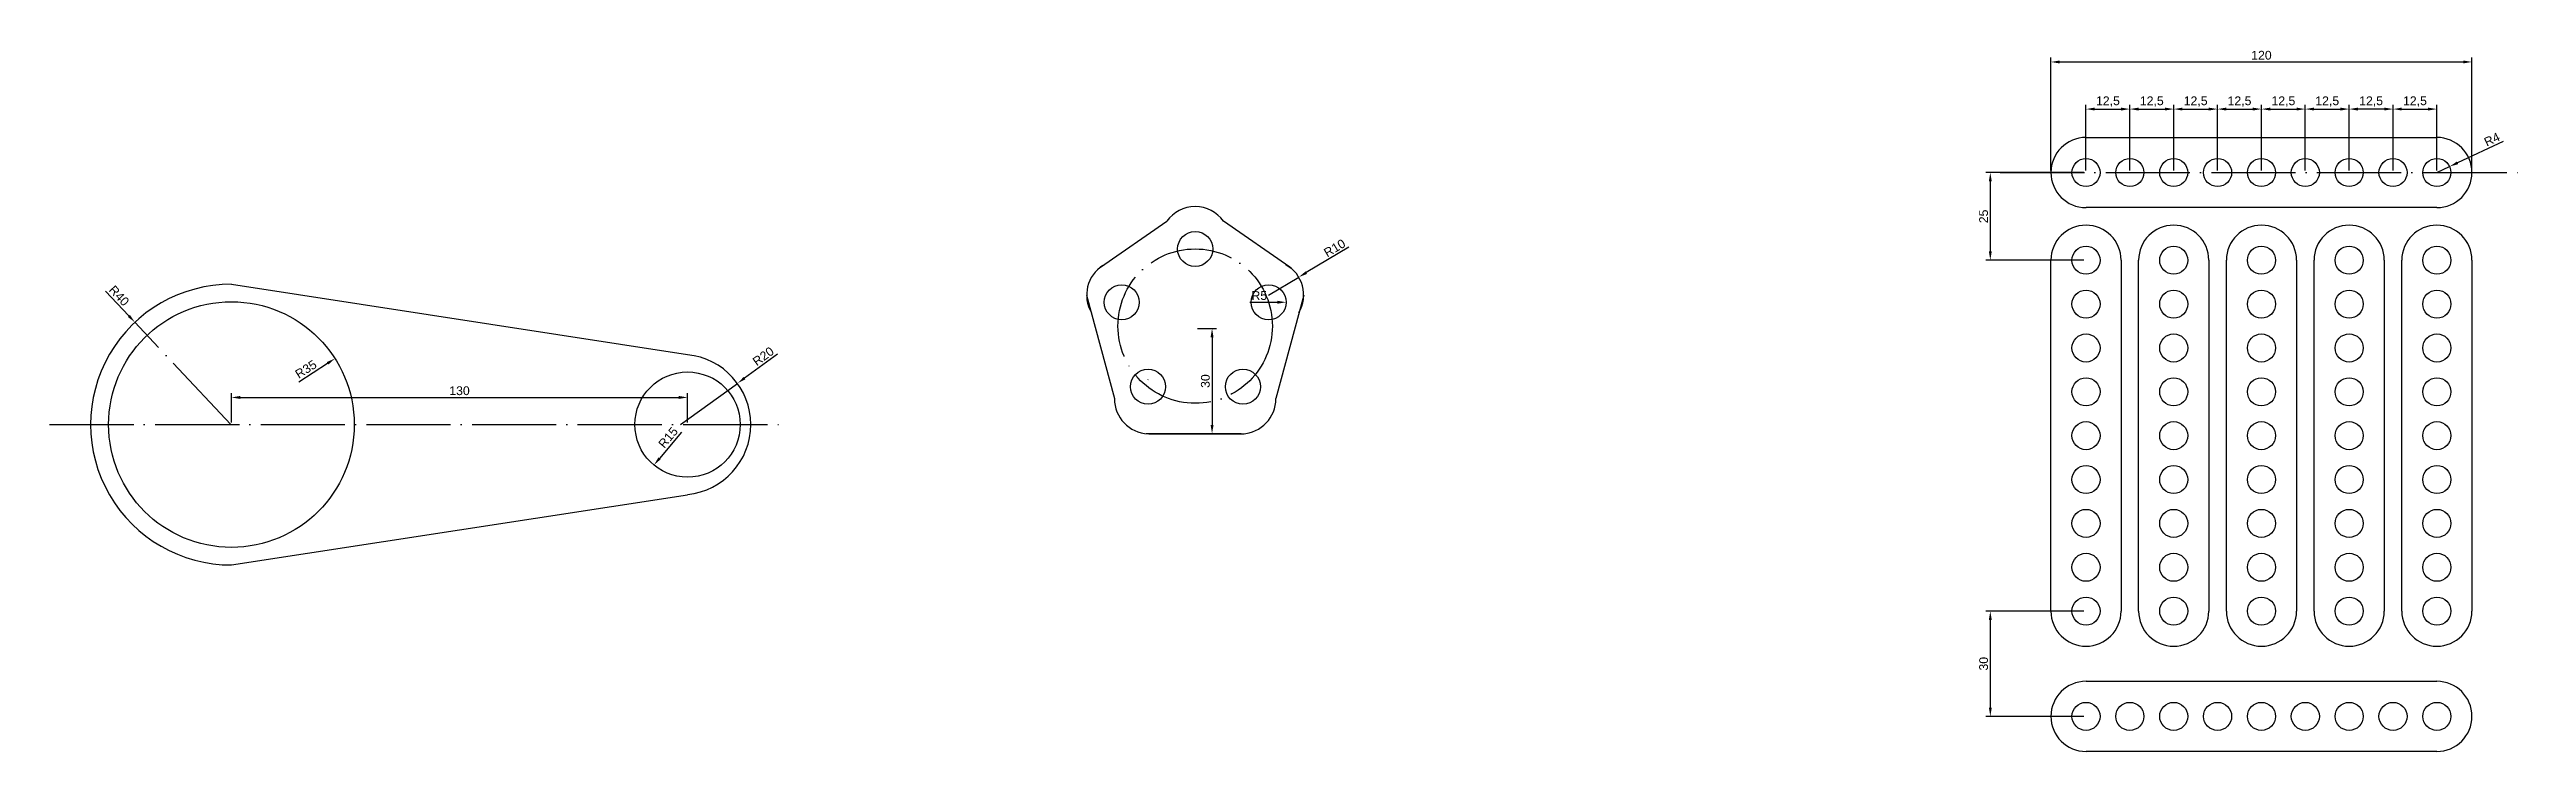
# Model space of a CAD drawing. Header units: millimetres. Extents: x -2395 to -1040, y 3100 to 3423.
# Drawn here: x -2395 to -1690, y 3223 to 3423 of the extents above; entities that cross this region are included whole.
import ezdxf

# ---------------------------------------------------------------- set-up
doc = ezdxf.new("R2010")
doc.units = ezdxf.units.MM
doc.linetypes.add('ACAD_ISO04W100', pattern=[30, 24, -3, 0, -3])
doc.layers.add('new', color=7, linetype='ACAD_ISO04W100')
doc.styles.get("Standard").update_dxf_attribs({"font": 'arial.ttf'})
doc.dimstyles.new('ISO-25', dxfattribs={"dimtxt": 2.5, "dimasz": 2.5, "dimexe": 1.25, "dimexo": 0.625, "dimtad": 1, "dimtxsty": 'Standard', "dimcen": 2.5, "dimadec": 0, "dimazin": 0, "dimtfac": 1, "dimtmove": 0, "dimatfit": 3, "dimfxl": 1, "dimarcsym": 0})

msp = doc.modelspace()

# ---------------------------------------------------------------- blocks, each defined once
blk = doc.blocks.new('*D1')
at = {"color": 0, "lineweight": -2, "transparency": 16777216}
blk.add_line((-2215.41, 3313.84), (-2221.64, 3306.35), dxfattribs=at)
at = {"color": 0, "transparency": 16777216}
blk.add_solid([(-2221.96, 3306.62), (-2221.32, 3306.09), (-2223.24, 3304.43)], dxfattribs=at)
at = {"layer": 'Defpoints', "color": 0, "transparency": 16777216}
for p in [(-2213.65, 3315.97), (-2223.24, 3304.43)]:
    blk.add_point(p, dxfattribs=at)
at = {"color": 0, "transparency": 16777216, "insert": (-2219.19, 3312.28), "char_height": 2.5, "attachment_point": 5, "rotation": 50.27384}
blk.add_mtext('R15', dxfattribs=at)
blk = doc.blocks.new('*D2')
at = {"color": 0, "lineweight": -2, "transparency": 16777216}
for p, q in [((-2188.04, 3336.02), (-2197.44, 3329.19)), ((-2215.64, 3315.97), (-2199.46, 3327.72))]:
    blk.add_line(p, q, dxfattribs=at)
at = {"color": 0, "transparency": 16777216}
blk.add_solid([(-2197.68, 3329.53), (-2197.19, 3328.85), (-2199.46, 3327.72)], dxfattribs=at)
at = {"layer": 'Defpoints', "color": 0, "transparency": 16777216}
for p in [(-2199.46, 3327.72), (-2215.64, 3315.97)]:
    blk.add_point(p, dxfattribs=at)
at = {"color": 0, "transparency": 16777216, "insert": (-2192.08, 3335.43), "char_height": 2.5, "attachment_point": 5, "rotation": 36.00071}
blk.add_mtext('R20', dxfattribs=at)
blk = doc.blocks.new('*D3')
at = {"layer": 'Defpoints', "color": 0, "transparency": 16777216}
for p in [(-2314.14, 3334.79), (-2343.65, 3315.97)]:
    blk.add_point(p, dxfattribs=at)
at = {"layer": 'new', "color": 0, "lineweight": -2, "transparency": 16777216}
blk.add_line((-2324.46, 3328.2), (-2316.25, 3333.44), dxfattribs=at)
at = {"layer": 'new', "color": 0, "transparency": 16777216}
blk.add_solid([(-2316.47, 3333.79), (-2316.02, 3333.09), (-2314.14, 3334.79)], dxfattribs=at)
at = {"layer": 'new', "color": 0, "transparency": 16777216, "insert": (-2322.43, 3331.75), "char_height": 2.5, "attachment_point": 5, "rotation": 32.52919}
blk.add_mtext('R35', dxfattribs=at)
blk = doc.blocks.new('*D4')
at = {"layer": 'Defpoints', "color": 0, "transparency": 16777216}
for p in [(-2371.17, 3345.12), (-2343.78, 3315.97)]:
    blk.add_point(p, dxfattribs=at)
at = {"layer": 'new', "color": 0, "lineweight": -2, "transparency": 16777216}
for p, q in [((-2379.53, 3354.02), (-2372.88, 3346.94)), ((-2343.78, 3315.97), (-2371.17, 3345.12))]:
    blk.add_line(p, q, dxfattribs=at)
at = {"layer": 'new', "color": 0, "transparency": 16777216}
blk.add_solid([(-2372.57, 3347.23), (-2373.18, 3346.66), (-2371.17, 3345.12)], dxfattribs=at)
at = {"layer": 'new', "color": 0, "transparency": 16777216, "insert": (-2375.67, 3352.7), "char_height": 2.5, "attachment_point": 5, "rotation": 313.20793}
blk.add_mtext('R40', dxfattribs=at)
blk = doc.blocks.new('*D5')
at = {"color": 0, "lineweight": -2, "transparency": 16777216}
for p, q in [((-2343.65, 3316.59), (-2343.65, 3324.96)), ((-2213.65, 3316.59), (-2213.65, 3324.96)), ((-2341.15, 3323.71), (-2216.15, 3323.71))]:
    blk.add_line(p, q, dxfattribs=at)
at = {"color": 0, "transparency": 16777216}
for points in [[(-2341.15, 3324.13), (-2341.15, 3323.29), (-2343.65, 3323.71)], [(-2216.15, 3324.13), (-2216.15, 3323.29), (-2213.65, 3323.71)]]:
    blk.add_solid(points, dxfattribs=at)
at = {"layer": 'Defpoints', "color": 0, "transparency": 16777216}
for p in [(-2213.65, 3323.71), (-2343.65, 3315.97), (-2213.65, 3315.97)]:
    blk.add_point(p, dxfattribs=at)
at = {"color": 0, "transparency": 16777216, "insert": (-2278.65, 3325.61), "char_height": 2.5, "attachment_point": 5}
blk.add_mtext('130', dxfattribs=at)
blk = doc.blocks.new('*D7')
at = {"color": 0, "lineweight": -2, "transparency": 16777216}
blk.add_line((-2053.37, 3350.84), (-2045.57, 3350.84), dxfattribs=at)
at = {"color": 0, "transparency": 16777216}
blk.add_solid([(-2045.57, 3351.26), (-2045.57, 3350.42), (-2043.07, 3350.84)], dxfattribs=at)
at = {"layer": 'Defpoints', "color": 0, "transparency": 16777216}
for p in [(-2048.07, 3350.84), (-2043.07, 3350.84)]:
    blk.add_point(p, dxfattribs=at)
at = {"color": 0, "transparency": 16777216, "insert": (-2050.72, 3352.73), "char_height": 2.5, "attachment_point": 5}
blk.add_mtext('R5', dxfattribs=at)
blk = doc.blocks.new('*D8')
at = {"color": 0, "lineweight": -2, "transparency": 16777216}
for p, q in [((-2025.17, 3366.5), (-2037.33, 3359.27)), ((-2048.07, 3352.88), (-2039.48, 3357.99))]:
    blk.add_line(p, q, dxfattribs=at)
at = {"color": 0, "transparency": 16777216}
blk.add_solid([(-2037.54, 3359.63), (-2037.11, 3358.91), (-2039.48, 3357.99)], dxfattribs=at)
at = {"layer": 'Defpoints', "color": 0, "transparency": 16777216}
for p in [(-2039.48, 3357.99), (-2048.07, 3352.88)]:
    blk.add_point(p, dxfattribs=at)
at = {"color": 0, "transparency": 16777216, "insert": (-2029.25, 3366.29), "char_height": 2.5, "attachment_point": 5, "rotation": 30.73896}
blk.add_mtext('R10', dxfattribs=at)
blk = doc.blocks.new('*D27')
at = {"color": 0, "lineweight": -2, "transparency": 16777216}
for p, q in [((-2068.37, 3343.37), (-2062.93, 3343.37)), ((-2064.18, 3340.87), (-2064.18, 3315.87)), ((-2068.37, 3313.37), (-2062.93, 3313.37))]:
    blk.add_line(p, q, dxfattribs=at)
at = {"color": 0, "transparency": 16777216}
for points in [[(-2064.6, 3340.87), (-2063.76, 3340.87), (-2064.18, 3343.37)], [(-2064.6, 3315.87), (-2063.76, 3315.87), (-2064.18, 3313.37)]]:
    blk.add_solid(points, dxfattribs=at)
at = {"layer": 'Defpoints', "color": 0, "transparency": 16777216}
for p in [(-2068.99, 3343.37), (-2068.99, 3313.37), (-2064.18, 3313.37)]:
    blk.add_point(p, dxfattribs=at)
at = {"color": 0, "transparency": 16777216, "insert": (-2066.08, 3328.37), "char_height": 2.5, "attachment_point": 5, "rotation": 90}
blk.add_mtext('30', dxfattribs=at)
blk = doc.blocks.new('*D10')
at = {"color": 0, "lineweight": -2, "transparency": 16777216}
for p, q in [((-1815.74, 3262.81), (-1843.64, 3262.81)), ((-1842.39, 3260.31), (-1842.39, 3235.31)), ((-1815.74, 3232.81), (-1843.64, 3232.81))]:
    blk.add_line(p, q, dxfattribs=at)
at = {"color": 0, "transparency": 16777216}
for points in [[(-1842.8, 3260.31), (-1841.97, 3260.31), (-1842.39, 3262.81)], [(-1842.8, 3235.31), (-1841.97, 3235.31), (-1842.39, 3232.81)]]:
    blk.add_solid(points, dxfattribs=at)
at = {"layer": 'Defpoints', "color": 0, "transparency": 16777216}
for p in [(-1815.12, 3262.81), (-1842.39, 3232.81), (-1815.12, 3232.81)]:
    blk.add_point(p, dxfattribs=at)
at = {"color": 0, "transparency": 16777216, "insert": (-1844.29, 3247.81), "char_height": 2.5, "attachment_point": 5, "rotation": 90}
blk.add_mtext('30', dxfattribs=at)
blk = doc.blocks.new('*D11')
at = {"color": 0, "lineweight": -2, "transparency": 16777216}
for p, q in [((-1815.74, 3387.81), (-1843.64, 3387.81)), ((-1842.39, 3385.31), (-1842.39, 3365.31)), ((-1815.74, 3362.81), (-1843.64, 3362.81))]:
    blk.add_line(p, q, dxfattribs=at)
at = {"color": 0, "transparency": 16777216}
for points in [[(-1842.8, 3385.31), (-1841.97, 3385.31), (-1842.39, 3387.81)], [(-1842.8, 3365.31), (-1841.97, 3365.31), (-1842.39, 3362.81)]]:
    blk.add_solid(points, dxfattribs=at)
at = {"layer": 'Defpoints', "color": 0, "transparency": 16777216}
for p in [(-1815.12, 3387.81), (-1842.39, 3362.81), (-1815.12, 3362.81)]:
    blk.add_point(p, dxfattribs=at)
at = {"color": 0, "transparency": 16777216, "insert": (-1844.29, 3375.31), "char_height": 2.5, "attachment_point": 5, "rotation": 90}
blk.add_mtext('25', dxfattribs=at)
blk = doc.blocks.new('*D12')
at = {"color": 0, "lineweight": -2, "transparency": 16777216}
for p, q in [((-1696.24, 3396.68), (-1709.24, 3390.57)), ((-1715.12, 3387.81), (-1711.5, 3389.51))]:
    blk.add_line(p, q, dxfattribs=at)
at = {"color": 0, "transparency": 16777216}
blk.add_solid([(-1709.41, 3390.95), (-1709.06, 3390.2), (-1711.5, 3389.51)], dxfattribs=at)
at = {"layer": 'Defpoints', "color": 0, "transparency": 16777216}
for p in [(-1711.5, 3389.51), (-1715.12, 3387.81)]:
    blk.add_point(p, dxfattribs=at)
at = {"color": 0, "transparency": 16777216, "insert": (-1699.42, 3397.26), "char_height": 2.5, "attachment_point": 5, "rotation": 25.18438}
blk.add_mtext('R4', dxfattribs=at)
blk = doc.blocks.new('*D16')
at = {"color": 0, "lineweight": -2, "transparency": 16777216}
for p, q in [((-1790.12, 3388.43), (-1790.12, 3407.14)), ((-1787.62, 3405.89), (-1780.12, 3405.89)), ((-1777.62, 3388.43), (-1777.62, 3407.14))]:
    blk.add_line(p, q, dxfattribs=at)
at = {"color": 0, "transparency": 16777216}
for points in [[(-1787.62, 3406.31), (-1787.62, 3405.48), (-1790.12, 3405.89)], [(-1780.12, 3406.31), (-1780.12, 3405.48), (-1777.62, 3405.89)]]:
    blk.add_solid(points, dxfattribs=at)
at = {"layer": 'Defpoints', "color": 0, "transparency": 16777216}
for p in [(-1777.62, 3405.89), (-1790.12, 3387.81), (-1777.62, 3387.81)]:
    blk.add_point(p, dxfattribs=at)
at = {"color": 0, "transparency": 16777216, "insert": (-1783.87, 3408.02), "char_height": 2.5, "attachment_point": 5}
blk.add_mtext('12,5', dxfattribs=at)
blk = doc.blocks.new('*D19')
at = {"color": 0, "lineweight": -2, "transparency": 16777216}
for p, q in [((-1752.62, 3388.43), (-1752.62, 3407.14)), ((-1750.12, 3405.89), (-1742.62, 3405.89)), ((-1740.12, 3388.43), (-1740.12, 3407.14))]:
    blk.add_line(p, q, dxfattribs=at)
at = {"color": 0, "transparency": 16777216}
for points in [[(-1750.12, 3406.31), (-1750.12, 3405.48), (-1752.62, 3405.89)], [(-1742.62, 3406.31), (-1742.62, 3405.48), (-1740.12, 3405.89)]]:
    blk.add_solid(points, dxfattribs=at)
at = {"layer": 'Defpoints', "color": 0, "transparency": 16777216}
for p in [(-1740.12, 3405.89), (-1752.62, 3387.81), (-1740.12, 3387.81)]:
    blk.add_point(p, dxfattribs=at)
at = {"color": 0, "transparency": 16777216, "insert": (-1746.37, 3408.02), "char_height": 2.5, "attachment_point": 5}
blk.add_mtext('12,5', dxfattribs=at)
blk = doc.blocks.new('*D20')
at = {"color": 0, "lineweight": -2, "transparency": 16777216}
for p, q in [((-1740.12, 3388.43), (-1740.12, 3407.14)), ((-1730.12, 3405.89), (-1737.62, 3405.89)), ((-1727.62, 3388.43), (-1727.62, 3407.14))]:
    blk.add_line(p, q, dxfattribs=at)
at = {"color": 0, "transparency": 16777216}
for points in [[(-1737.62, 3406.31), (-1737.62, 3405.48), (-1740.12, 3405.89)], [(-1730.12, 3406.31), (-1730.12, 3405.48), (-1727.62, 3405.89)]]:
    blk.add_solid(points, dxfattribs=at)
at = {"layer": 'Defpoints', "color": 0, "transparency": 16777216}
for p in [(-1740.12, 3405.89), (-1740.12, 3387.81), (-1727.62, 3387.81)]:
    blk.add_point(p, dxfattribs=at)
at = {"color": 0, "transparency": 16777216, "insert": (-1733.87, 3408.02), "char_height": 2.5, "attachment_point": 5}
blk.add_mtext('12,5', dxfattribs=at)
blk = doc.blocks.new('*D21')
at = {"color": 0, "lineweight": -2, "transparency": 16777216}
for p, q in [((-1727.62, 3388.43), (-1727.62, 3407.14)), ((-1725.12, 3405.89), (-1717.62, 3405.89)), ((-1715.12, 3388.43), (-1715.12, 3407.14))]:
    blk.add_line(p, q, dxfattribs=at)
at = {"color": 0, "transparency": 16777216}
for points in [[(-1725.12, 3406.31), (-1725.12, 3405.48), (-1727.62, 3405.89)], [(-1717.62, 3406.31), (-1717.62, 3405.48), (-1715.12, 3405.89)]]:
    blk.add_solid(points, dxfattribs=at)
at = {"layer": 'Defpoints', "color": 0, "transparency": 16777216}
for p in [(-1715.12, 3405.89), (-1727.62, 3387.81), (-1715.12, 3387.81)]:
    blk.add_point(p, dxfattribs=at)
at = {"color": 0, "transparency": 16777216, "insert": (-1721.37, 3408.02), "char_height": 2.5, "attachment_point": 5}
blk.add_mtext('12,5', dxfattribs=at)
blk = doc.blocks.new('*D22')
at = {"color": 0, "lineweight": -2, "transparency": 16777216}
for p, q in [((-1815.12, 3388.43), (-1815.12, 3407.14)), ((-1812.62, 3405.89), (-1805.12, 3405.89)), ((-1802.62, 3388.43), (-1802.62, 3407.14))]:
    blk.add_line(p, q, dxfattribs=at)
at = {"color": 0, "transparency": 16777216}
for points in [[(-1812.62, 3406.31), (-1812.62, 3405.48), (-1815.12, 3405.89)], [(-1805.12, 3406.31), (-1805.12, 3405.48), (-1802.62, 3405.89)]]:
    blk.add_solid(points, dxfattribs=at)
at = {"layer": 'Defpoints', "color": 0, "transparency": 16777216}
for p in [(-1802.62, 3405.89), (-1815.12, 3387.81), (-1802.62, 3387.81)]:
    blk.add_point(p, dxfattribs=at)
at = {"color": 0, "transparency": 16777216, "insert": (-1808.87, 3408.02), "char_height": 2.5, "attachment_point": 5}
blk.add_mtext('12,5', dxfattribs=at)
blk = doc.blocks.new('*D23')
at = {"color": 0, "lineweight": -2, "transparency": 16777216}
for p, q in [((-1802.62, 3388.43), (-1802.62, 3407.14)), ((-1800.12, 3405.89), (-1792.62, 3405.89)), ((-1790.12, 3388.43), (-1790.12, 3407.14))]:
    blk.add_line(p, q, dxfattribs=at)
at = {"color": 0, "transparency": 16777216}
for points in [[(-1800.12, 3406.31), (-1800.12, 3405.48), (-1802.62, 3405.89)], [(-1792.62, 3406.31), (-1792.62, 3405.48), (-1790.12, 3405.89)]]:
    blk.add_solid(points, dxfattribs=at)
at = {"layer": 'Defpoints', "color": 0, "transparency": 16777216}
for p in [(-1790.12, 3405.89), (-1802.62, 3387.81), (-1790.12, 3387.81)]:
    blk.add_point(p, dxfattribs=at)
at = {"color": 0, "transparency": 16777216, "insert": (-1796.37, 3408.02), "char_height": 2.5, "attachment_point": 5}
blk.add_mtext('12,5', dxfattribs=at)
blk = doc.blocks.new('*D24')
at = {"color": 0, "lineweight": -2, "transparency": 16777216}
for p, q in [((-1777.62, 3388.43), (-1777.62, 3407.14)), ((-1775.12, 3405.89), (-1767.62, 3405.89)), ((-1765.12, 3388.43), (-1765.12, 3407.14))]:
    blk.add_line(p, q, dxfattribs=at)
at = {"color": 0, "transparency": 16777216}
for points in [[(-1775.12, 3406.31), (-1775.12, 3405.48), (-1777.62, 3405.89)], [(-1767.62, 3406.31), (-1767.62, 3405.48), (-1765.12, 3405.89)]]:
    blk.add_solid(points, dxfattribs=at)
at = {"layer": 'Defpoints', "color": 0, "transparency": 16777216}
for p in [(-1765.12, 3405.89), (-1777.62, 3387.81), (-1765.12, 3387.81)]:
    blk.add_point(p, dxfattribs=at)
at = {"color": 0, "transparency": 16777216, "insert": (-1771.37, 3408.02), "char_height": 2.5, "attachment_point": 5}
blk.add_mtext('12,5', dxfattribs=at)
blk = doc.blocks.new('*D25')
at = {"color": 0, "lineweight": -2, "transparency": 16777216}
for p, q in [((-1765.12, 3388.43), (-1765.12, 3407.14)), ((-1762.62, 3405.89), (-1755.12, 3405.89)), ((-1752.62, 3388.43), (-1752.62, 3407.14))]:
    blk.add_line(p, q, dxfattribs=at)
at = {"color": 0, "transparency": 16777216}
for points in [[(-1762.62, 3406.31), (-1762.62, 3405.48), (-1765.12, 3405.89)], [(-1755.12, 3406.31), (-1755.12, 3405.48), (-1752.62, 3405.89)]]:
    blk.add_solid(points, dxfattribs=at)
at = {"layer": 'Defpoints', "color": 0, "transparency": 16777216}
for p in [(-1752.62, 3405.89), (-1765.12, 3387.81), (-1752.62, 3387.81)]:
    blk.add_point(p, dxfattribs=at)
at = {"color": 0, "transparency": 16777216, "insert": (-1758.87, 3408.02), "char_height": 2.5, "attachment_point": 5}
blk.add_mtext('12,5', dxfattribs=at)
blk = doc.blocks.new('*D26')
at = {"color": 0, "lineweight": -2, "transparency": 16777216}
for p, q in [((-1825.12, 3388.43), (-1825.12, 3420.57)), ((-1822.62, 3419.32), (-1707.62, 3419.32)), ((-1705.12, 3388.43), (-1705.12, 3420.57))]:
    blk.add_line(p, q, dxfattribs=at)
at = {"color": 0, "transparency": 16777216}
for points in [[(-1822.62, 3419.74), (-1822.62, 3418.9), (-1825.12, 3419.32)], [(-1707.62, 3419.74), (-1707.62, 3418.9), (-1705.12, 3419.32)]]:
    blk.add_solid(points, dxfattribs=at)
at = {"layer": 'Defpoints', "color": 0, "transparency": 16777216}
for p in [(-1705.12, 3419.32), (-1825.12, 3387.81), (-1705.12, 3387.81)]:
    blk.add_point(p, dxfattribs=at)
at = {"color": 0, "transparency": 16777216, "insert": (-1765.12, 3421.22), "char_height": 2.5, "attachment_point": 5}
blk.add_mtext('120', dxfattribs=at)

# ---------------------------------------------------------------- dimensions: what is measured, and where the dimension line sits
at = {"layer": 'new'}
for base, p1, p2, picture, middle in [((-1705.119, 3419.321), (-1825.119, 3387.808), (-1705.119, 3387.808), '*D26', (-1765.119, 3421.222)), ((-1802.619, 3405.894), (-1815.119, 3387.808), (-1802.619, 3387.808), '*D22', (-1808.869, 3408.022)), ((-1790.119, 3405.894), (-1802.619, 3387.808), (-1790.119, 3387.808), '*D23', (-1796.369, 3408.022)), ((-1777.619, 3405.894), (-1790.119, 3387.808), (-1777.619, 3387.808), '*D16', (-1783.869, 3408.022)), ((-1765.119, 3405.894), (-1777.619, 3387.808), (-1765.119, 3387.808), '*D24', (-1771.369, 3408.022)), ((-1752.619, 3405.894), (-1765.119, 3387.808), (-1752.619, 3387.808), '*D25', (-1758.869, 3408.022)), ((-1740.119, 3405.894), (-1752.619, 3387.808), (-1740.119, 3387.808), '*D19', (-1746.369, 3408.022)), ((-1740.119, 3405.894), (-1727.619, 3387.808), (-1740.119, 3387.808), '*D20', (-1733.869, 3408.022)), ((-1715.119, 3405.894), (-1727.619, 3387.808), (-1715.119, 3387.808), '*D21', (-1721.369, 3408.022)), ((-2213.65, 3323.709), (-2343.65, 3315.966), (-2213.65, 3315.966), '*D5', (-2278.65, 3325.612))]:
    dim = msp.add_linear_dim(base=base, p1=p1, p2=p2, dimstyle='ISO-25')
    dim.commit()
    dim.dimension.update_dxf_attribs({"geometry": picture, "text_midpoint": middle})
for center, mpoint, picture, middle in [((-1715.119, 3387.808), (-1711.499, 3389.51), '*D12', (-1698.627, 3395.563)), ((-2048.072, 3352.881), (-2039.477, 3357.992), '*D8', (-2028.274, 3364.654)), ((-2048.072, 3350.839), (-2043.072, 3350.839), '*D7', (-2050.722, 3350.839)), ((-2215.639, 3315.966), (-2199.458, 3327.722), '*D2', (-2190.962, 3333.895)), ((-2213.65, 3315.966), (-2223.237, 3304.429), '*D1', (-2217.727, 3311.06))]:
    dim = msp.add_radius_dim(center=center, mpoint=mpoint, dimstyle='ISO-25')
    dim.commit()
    dim.dimension.update_dxf_attribs({"geometry": picture, "text_midpoint": middle, "dimtype": 164})
for base, p1, p2, picture, middle in [((-1842.388, 3362.808), (-1815.119, 3387.808), (-1815.119, 3362.808), '*D11', (-1844.289, 3375.308)), ((-2064.181, 3313.37), (-2068.995, 3343.37), (-2068.995, 3313.37), '*D27', (-2066.084, 3328.37)), ((-1842.388, 3232.808), (-1815.119, 3262.808), (-1815.119, 3232.808), '*D10', (-1844.29, 3247.808))]:
    dim = msp.add_linear_dim(base=base, p1=p1, p2=p2, angle=90, dimstyle='ISO-25')
    dim.commit()
    dim.dimension.update_dxf_attribs({"geometry": picture, "text_midpoint": middle})
dim = msp.add_radius_dim(center=(-2343.779, 3315.966), mpoint=(-2371.165, 3345.121), dimstyle='ISO-25', dxfattribs=at)
dim.commit()
dim.dimension.update_dxf_attribs({"geometry": '*D4', "text_midpoint": (-2375.673, 3352.697)})
dim = msp.add_radius_dim(center=(-2343.65, 3315.966), mpoint=(-2314.141, 3334.786), dimstyle='ISO-25', dxfattribs=at)
dim.commit()
dim.dimension.update_dxf_attribs({"geometry": '*D3', "text_midpoint": (-2321.41, 3330.15), "dimtype": 164})

# ---------------------------------------------------------------- linework, layer by layer
for p, q in [((-1815.119, 3397.808), (-1715.119, 3397.808)), ((-1815.119, 3397.808), (-1715.119, 3397.808)), ((-1715.119, 3377.808), (-1815.119, 3377.808)), ((-2095.928, 3360.874), (-2077.085, 3373.96)), ((-2042.062, 3360.874), (-2060.905, 3373.96)), ((-2095.309, 3361.303), (-2095.928, 3360.874)), ((-2043.111, 3361.563), (-2041.646, 3360.543)), ((-1825.119, 3262.808), (-1825.119, 3362.808)), ((-1805.119, 3362.808), (-1805.119, 3262.808)), ((-1800.119, 3262.808), (-1800.119, 3362.808)), ((-1780.119, 3362.808), (-1780.119, 3262.808)), ((-1775.108, 3262.808), (-1775.108, 3362.808)), ((-1755.108, 3362.808), (-1755.108, 3262.808)), ((-1750.119, 3262.808), (-1750.119, 3362.808)), ((-1730.119, 3362.808), (-1730.119, 3262.808)), ((-1725.119, 3262.808), (-1725.119, 3362.808)), ((-1705.119, 3362.808), (-1705.119, 3262.808)), ((-2343.65, 3355.966), (-2213.65, 3335.966)), ((-2099.918, 3352.881), (-2092.02, 3323.37)), ((-2038.072, 3352.881), (-2045.97, 3323.37)), ((-2082.434, 3328.786), (-2082.525, 3328.734)), ((-2082.434, 3328.786), (-2082.434, 3328.786)), ((-2082.434, 3328.786), (-2082.434, 3328.786)), ((-2055.88, 3313.37), (-2082.915, 3313.37)), ((-2082.11, 3313.37), (-2055.075, 3313.37)), ((-2343.65, 3275.966), (-2213.65, 3295.966)), ((-1815.119, 3242.808), (-1715.119, 3242.808)), ((-1715.119, 3222.808), (-1815.119, 3222.808))]:
    msp.add_line(p, q)
for centre, radius in [((-1815.119, 3387.808), 4), ((-1802.619, 3387.808), 4), ((-1790.119, 3387.808), 4), ((-1790.119, 3387.808), 4), ((-1790.119, 3387.808), 4), ((-1790.119, 3387.808), 4), ((-1777.619, 3387.808), 4), ((-1765.119, 3387.808), 4), ((-1752.619, 3387.808), 4), ((-1740.119, 3387.808), 4), ((-1727.619, 3387.808), 4), ((-1715.119, 3387.808), 4), ((-2068.995, 3366.04), 5), ((-1815.119, 3362.808), 4), ((-1790.119, 3362.808), 4), ((-1765.108, 3362.808), 4), ((-1740.119, 3362.808), 4), ((-1715.119, 3362.808), 4), ((-2089.918, 3350.839), 5), ((-2048.072, 3350.839), 5), ((-1815.119, 3350.308), 4), ((-1790.119, 3350.308), 4), ((-1765.108, 3350.308), 4), ((-1740.119, 3350.308), 4), ((-1715.119, 3350.308), 4), ((-2343.65, 3315.966), 35), ((-1815.119, 3337.808), 4), ((-1790.119, 3337.808), 4), ((-1765.108, 3337.808), 4), ((-1740.119, 3337.808), 4), ((-1715.119, 3337.808), 4), ((-2213.65, 3315.966), 15), ((-2082.434, 3326.744), 5), ((-2055.399, 3326.744), 5), ((-1815.119, 3325.308), 4), ((-1790.119, 3325.308), 4), ((-1765.108, 3325.308), 4), ((-1740.119, 3325.308), 4), ((-1715.119, 3325.308), 4), ((-1815.119, 3312.819), 4), ((-1790.119, 3312.819), 4), ((-1765.108, 3312.819), 4), ((-1740.119, 3312.819), 4), ((-1715.119, 3312.819), 4), ((-1815.119, 3300.308), 4), ((-1790.119, 3300.308), 4), ((-1765.108, 3300.308), 4), ((-1740.119, 3300.308), 4), ((-1715.119, 3300.308), 4), ((-1815.119, 3287.808), 4), ((-1790.119, 3287.808), 4), ((-1765.108, 3287.808), 4), ((-1740.119, 3287.808), 4), ((-1715.119, 3287.808), 4), ((-1815.119, 3275.299), 4), ((-1790.119, 3275.299), 4), ((-1765.108, 3275.299), 4), ((-1740.119, 3275.299), 4), ((-1715.119, 3275.299), 4), ((-1815.119, 3262.808), 4), ((-1790.119, 3262.808), 4), ((-1765.108, 3262.808), 4), ((-1740.119, 3262.808), 4), ((-1715.119, 3262.808), 4), ((-1815.119, 3232.808), 4), ((-1802.629, 3232.808), 4), ((-1790.119, 3232.808), 4), ((-1777.619, 3232.808), 4), ((-1765.108, 3232.808), 4), ((-1752.619, 3232.808), 4), ((-1740.119, 3232.808), 4), ((-1727.619, 3232.808), 4), ((-1715.119, 3232.808), 4)]:
    msp.add_circle(centre, radius)
for centre, radius, start, end in [((-1815.119, 3387.808), 10, 90, 270), ((-1715.119, 3387.808), 10, 270, 90), ((-2068.995, 3368.082), 10, 36, 144), ((-2068.995, 3368.082), 10, 36, 144), ((-1815.119, 3362.808), 10, 0, 180), ((-1790.119, 3362.808), 10, 0, 180), ((-1765.108, 3362.808), 10, 0, 180), ((-1740.119, 3362.808), 10, 0, 180), ((-1715.119, 3362.808), 10, 0, 180), ((-2089.918, 3352.881), 10, 122.623214, 209.966489), ((-2048.072, 3352.881), 10, 330.033511, 60.257558), ((-2343.779, 3315.966), 40, 89.815008, 270.184992), ((-2215.639, 3315.966), 20, 275.678141, 84.321859), ((-2082.02, 3323.37), 10, 180, 267.692115), ((-2055.97, 3323.37), 10, 272.307885, 0), ((-2082.02, 3323.37), 10, 269.484245, 270.515755), ((-2055.97, 3323.37), 10, 269.484245, 270.515755), ((-1815.119, 3262.808), 10, 180, 0), ((-1790.119, 3262.808), 10, 180, 0), ((-1765.108, 3262.808), 10, 180, 0), ((-1740.119, 3262.808), 10, 180, 0), ((-1715.119, 3262.808), 10, 180, 0), ((-1815.119, 3232.808), 10, 90, 270), ((-1715.119, 3232.808), 10, 270, 90)]:
    msp.add_arc(centre, radius, start, end)
at = {"layer": 'new'}
for p, q in [((-1839.593, 3387.808), (-1689.593, 3387.808)), ((-2395.487, 3315.966), (-2185.88, 3315.966))]:
    msp.add_line(p, q, dxfattribs=at)
msp.add_circle((-2068.995, 3344.04), 22, dxfattribs=at)

msp.set_redraw_order([(e.dxf.handle, doc.entitydb.next_handle()) for e in msp.query("TEXT MTEXT ATTDEF DIMENSION ARC_DIMENSION")])  # texts and dimensions are drawn at this point

doc.saveas('drawing.dxf')
